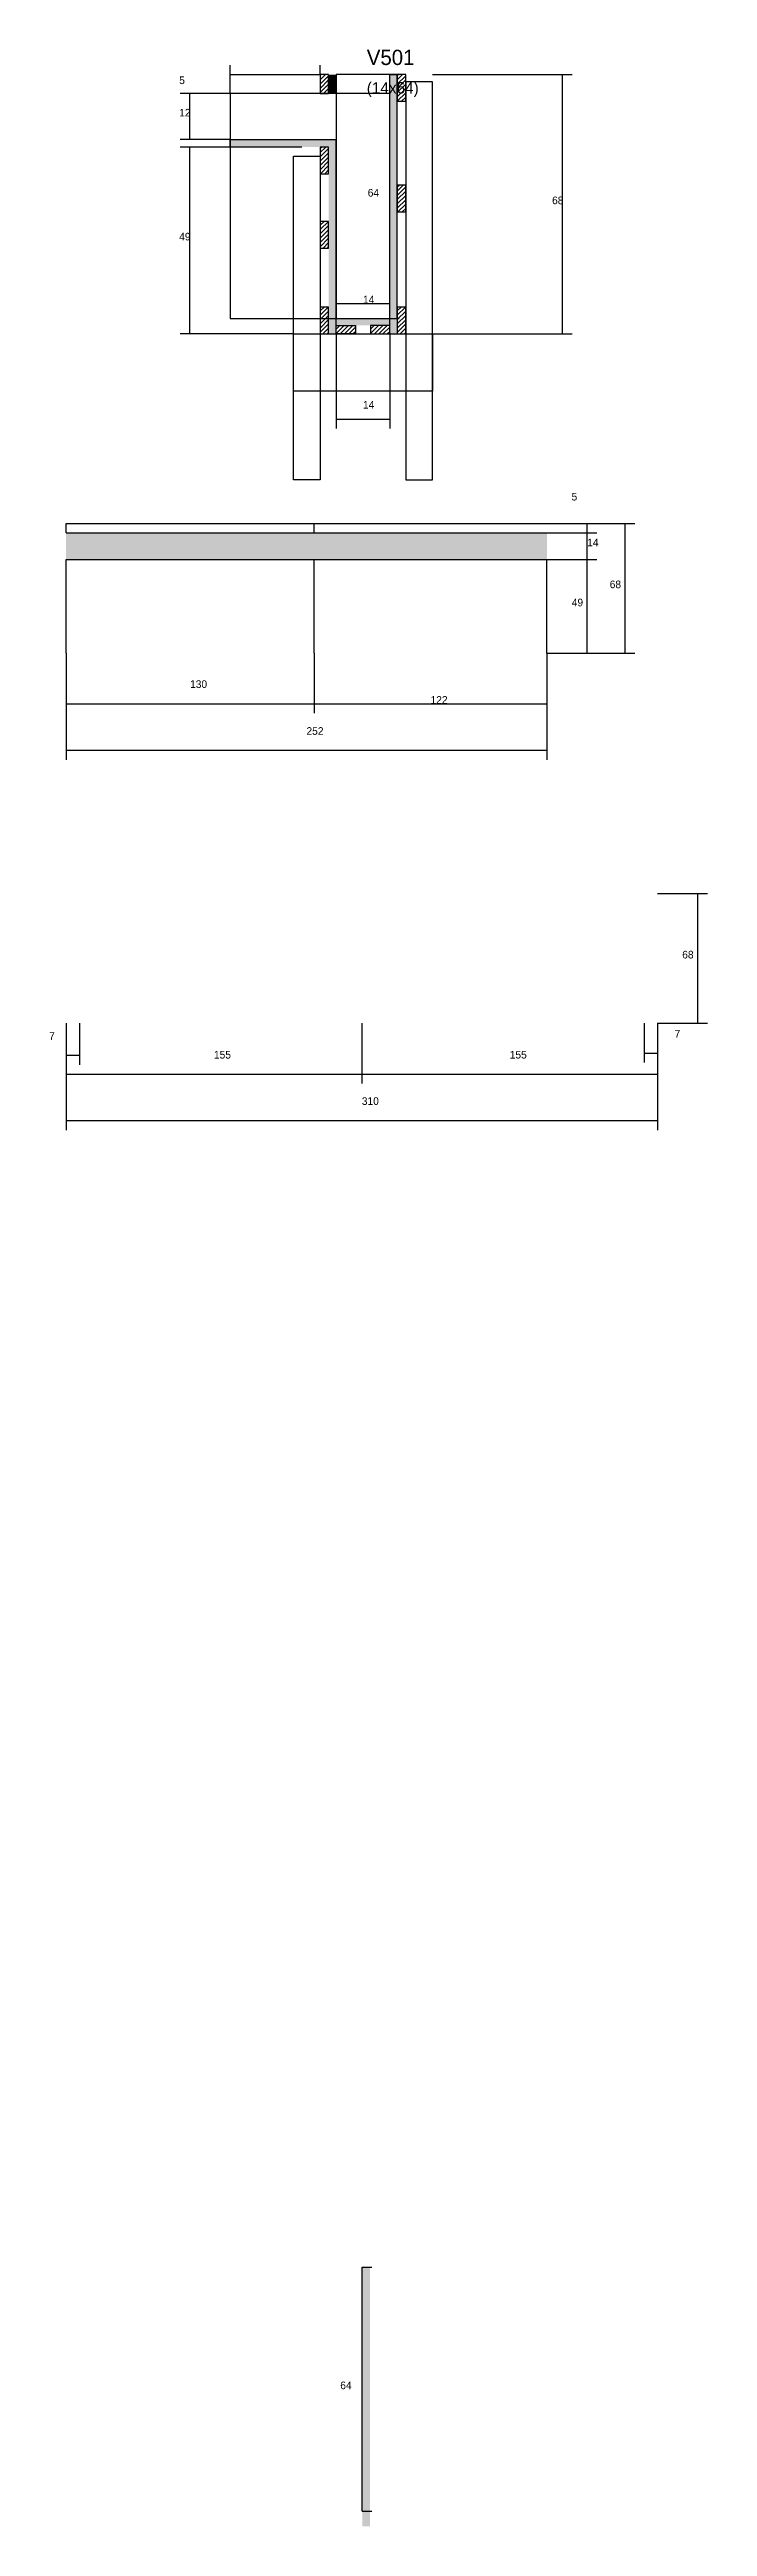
# Model space of a CAD drawing. Header units: metres. Extents: x 230 to 3694, y -1092 to 278.
# Drawn here: x 3349 to 3694, y -1092 to 207 of the extents above; entities that cross this region are included whole.
import ezdxf

# ---------------------------------------------------------------- set-up
doc = ezdxf.new("R2010")
doc.units = ezdxf.units.M
for name, color, linetype in [('CONCRETO', 8, 'Continuous'), ('COTA', 2, 'Continuous'), ('Hachura', 8, 'Continuous'), ('Madeira', 52, 'Continuous'), ('Paineis', 7, 'Continuous'), ('SARR_3.5x7', 30, 'Continuous'), ('TextoSecao', 7, 'Continuous')]:
    doc.layers.add(name, color=color, linetype=linetype)

msp = doc.modelspace()

# ---------------------------------------------------------------- texts
at = {"layer": 'COTA'}
for s, p in [('5', (3417.1, 188.5)), ('12', (3417.1, 171.5)), ('64', (3515.9, 129.5)), ('68', (3612.5, 125.5)), ('49', (3417.1, 106.5)), ('14', (3513.4, 73.5)), ('14', (3513.4, 18.3)), ('5', (3622.7, -29.9)), ('14', (3630.9, -53.9)), ('68', (3642.7, -75.9)), ('49', (3622.8, -85.4)), ('130', (3422.8, -128.2)), ('122', (3548.8, -136.5)), ('252', (3483.8, -152.8)), ('68', (3680.7, -270.1)), ('7', (3348.9, -312.8)), ('7', (3676.7, -311.6)), ('155', (3590.3, -322.6)), ('310', (3512.8, -346.9)), ('64', (3501.5, -1020.5))]:
    msp.add_text(s, height=4, dxfattribs=at).set_placement(p)
at = {"layer": 'Paineis'}
msp.add_text('155', height=4, dxfattribs=at).set_placement((3435.3, -322.6))
at = {"layer": 'TextoSecao'}
for s, height, p in [('V501', 8, (3515.4, 198.5)), ('(14x64)', 6, (3515.4, 183.5))]:
    msp.add_text(s, height=height, dxfattribs=at).set_placement(p)

# ---------------------------------------------------------------- hatches: boundary and pattern name
at = {"layer": 'COTA'}
h = msp.add_hatch(dxfattribs=at)
h.set_pattern_fill('AR-CONC', scale=0.03)
h.paths.add_polyline_path([(3357.8, -46.9), (3357.8, -60.9), (3357.8, -60.9), (3609.8, -60.9), (3609.8, -60.9), (3609.8, -46.9), (3609.8, -46.9), (3357.8, -46.9)])
at = {"layer": 'Hachura'}
h = msp.add_hatch(dxfattribs=at)
h.set_pattern_fill('ANSI31', scale=0.5)
h.paths.add_polyline_path([(3495.4, 193.5), (3491, 193.5), (3491, 193.5), (3491, 183.5), (3491, 183.5), (3495.4, 183.5), (3495.4, 183.5), (3495.4, 193.5)])
h = msp.add_hatch(color=8, dxfattribs=at)
h.dxf.hatch_style = 1
h.paths.add_polyline_path([(3495.4, 183.5), (3499.4, 183.5), (3499.4, 183.5), (3499.4, 193.5), (3499.4, 193.5), (3495.4, 193.5), (3495.4, 193.5), (3495.4, 183.5)])
h = msp.add_hatch(color=8, dxfattribs=at)
h.dxf.hatch_style = 1
h.paths.add_polyline_path([(3531.4, 193.5), (3527.4, 193.5), (3527.4, 193.5), (3527.4, 57.5), (3527.4, 57.5), (3531.4, 57.5), (3531.4, 57.5), (3531.4, 193.5)])
h = msp.add_hatch(dxfattribs=at)
h.set_pattern_fill('ANSI31', scale=0.5)
h.paths.add_polyline_path([(3535.8, 193.5), (3531.4, 193.5), (3531.4, 193.5), (3531.4, 179.5), (3531.4, 179.5), (3535.8, 179.5), (3535.8, 179.5), (3535.8, 193.5)])
h = msp.add_hatch(color=8, dxfattribs=at)
h.dxf.hatch_style = 1
h.paths.add_polyline_path([(3443.8, 155.5), (3443.8, 159.5), (3443.8, 159.5), (3499.4, 159.5), (3499.4, 159.5), (3499.4, 155.5), (3499.4, 155.5), (3443.8, 155.5)])
h = msp.add_hatch(dxfattribs=at)
h.set_pattern_fill('ANSI31', scale=0.5)
h.paths.add_polyline_path([(3495.4, 155.5), (3491, 155.5), (3491, 155.5), (3491, 141.5), (3491, 141.5), (3495.4, 141.5), (3495.4, 141.5), (3495.4, 155.5)])
h = msp.add_hatch(color=8, dxfattribs=at)
h.dxf.hatch_style = 1
h.paths.add_polyline_path([(3495.4, 155.5), (3499.4, 155.5), (3499.4, 155.5), (3499.4, 57.5), (3499.4, 57.5), (3495.4, 57.5), (3495.4, 57.5), (3495.4, 155.5)])
h = msp.add_hatch(dxfattribs=at)
h.set_pattern_fill('ANSI31', scale=0.5)
h.paths.add_polyline_path([(3535.8, 135.5), (3531.4, 135.5), (3531.4, 135.5), (3531.4, 121.5), (3531.4, 121.5), (3535.8, 121.5), (3535.8, 121.5), (3535.8, 135.5)])
h = msp.add_hatch(dxfattribs=at)
h.set_pattern_fill('ANSI31', scale=0.5)
h.paths.add_polyline_path([(3495.4, 116.5), (3491, 116.5), (3491, 116.5), (3491, 102.5), (3491, 102.5), (3495.4, 102.5), (3495.4, 102.5), (3495.4, 116.5)])
h = msp.add_hatch(dxfattribs=at)
h.set_pattern_fill('ANSI31', scale=0.5)
h.paths.add_polyline_path([(3495.4, 71.5), (3491, 71.5), (3491, 71.5), (3491, 57.5), (3491, 57.5), (3495.4, 57.5), (3495.4, 57.5), (3495.4, 71.5)])
h = msp.add_hatch(color=8, dxfattribs=at)
h.dxf.hatch_style = 1
h.paths.add_polyline_path([(3499.4, 61.9), (3499.4, 65.5), (3499.4, 65.5), (3527.4, 65.5), (3527.4, 65.5), (3527.4, 61.9), (3527.4, 61.9), (3499.4, 61.9)])
h = msp.add_hatch(dxfattribs=at)
h.set_pattern_fill('ANSI31', scale=0.5)
h.paths.add_polyline_path([(3535.8, 71.5), (3531.4, 71.5), (3531.4, 71.5), (3531.4, 57.5), (3531.4, 57.5), (3535.8, 57.5), (3535.8, 57.5), (3535.8, 71.5)])
h = msp.add_hatch(dxfattribs=at)
h.set_pattern_fill('ANSI31', scale=0.5)
h.paths.add_polyline_path([(3499.4, 57.5), (3499.4, 61.9), (3499.4, 61.9), (3509.4, 61.9), (3509.4, 61.9), (3509.4, 57.5), (3509.4, 57.5), (3499.4, 57.5)])
h = msp.add_hatch(dxfattribs=at)
h.set_pattern_fill('ANSI31', scale=0.5)
h.paths.add_polyline_path([(3527.4, 57.5), (3527.4, 61.9), (3527.4, 61.9), (3517.4, 61.9), (3517.4, 61.9), (3517.4, 57.5), (3517.4, 57.5), (3527.4, 57.5)])
h = msp.add_hatch(color=8, dxfattribs=at)
h.dxf.hatch_style = 1
h.paths.add_polyline_path([(3517, -956.5), (3513, -956.5), (3513, -956.5), (3513, -1092.5), (3513, -1092.5), (3517, -1092.5), (3517, -1092.5), (3517, -956.5)])

# ---------------------------------------------------------------- linework, layer by layer
at = {"layer": 'CONCRETO'}
for points in [[(3443.8, 65.5), (3527.4, 65.5), (3527.4, 183.5), (3443.8, 183.5)], [(3499.4, 65.5), (3531.4, 65.5), (3531.4, 193.5), (3499.4, 193.5)]]:
    msp.add_lwpolyline(points, close=True, dxfattribs=at)
at = {"layer": 'COTA'}
for p, q in [((3443.8, 183.5), (3443.8, 198.5)), ((3491, 193.5), (3491, 198.5)), ((3443.8, 183.5), (3417.6, 183.5)), ((3422.6, 159.5), (3422.6, 183.5)), ((3443.8, 193.5), (3491, 193.5)), ((3527.4, 65.5), (3527.4, 193.5)), ((3527.4, 193.5), (3532.4, 193.5)), ((3549.8, 193.5), (3623, 193.5)), ((3618, 57.5), (3618, 193.5)), ((3443.8, 159.5), (3417.6, 159.5)), ((3481.4, 155.5), (3417.6, 155.5)), ((3422.6, 57.5), (3422.6, 155.5)), ((3499.4, 57.5), (3499.4, 78.5)), ((3527.4, 57.5), (3527.4, 78.5)), ((3499.4, 73.5), (3527.4, 73.5)), ((3527.4, 65.5), (3532.4, 65.5)), ((3477, 57.5), (3417.6, 57.5)), ((3499.4, 57.5), (3499.4, 7.8)), ((3527.4, 57.5), (3527.4, 7.8)), ((3549.8, 57.5), (3623, 57.5)), ((3499.4, 12.8), (3527.4, 12.8)), ((3609.8, -41.9), (3655.8, -41.9)), ((3609.8, -41.9), (3635.9, -41.9)), ((3609.8, -46.9), (3635.9, -46.9)), ((3609.8, -46.9), (3635.9, -46.9)), ((3630.9, -46.9), (3630.9, -41.9)), ((3630.9, -60.9), (3630.9, -46.9)), ((3650.8, -109.9), (3650.8, -41.9)), ((3609.8, -60.9), (3635.9, -60.9)), ((3609.8, -60.9), (3635.9, -60.9)), ((3630.9, -109.9), (3630.9, -60.9)), ((3357.8, -109.9), (3357.8, -141.5)), ((3357.8, -109.9), (3357.8, -165.9)), ((3487.8, -109.9), (3487.8, -141.5)), ((3487.8, -109.9), (3487.8, -141.5)), ((3609.8, -109.9), (3609.8, -141.5)), ((3609.8, -109.9), (3609.8, -165.9)), ((3609.8, -109.9), (3635.9, -109.9)), ((3609.8, -109.9), (3655.8, -109.9)), ((3357.8, -136.5), (3487.8, -136.5)), ((3487.8, -136.5), (3609.8, -136.5)), ((3357.8, -160.9), (3609.8, -160.9)), ((3667.8, -236.1), (3693.9, -236.1)), ((3688.9, -304.1), (3688.9, -236.1)), ((3357.8, -304.1), (3357.8, -360.1)), ((3357.8, -304.1), (3357.8, -325.9)), ((3364.8, -304.1), (3364.8, -325.9)), ((3512.8, -304.1), (3512.8, -335.7)), ((3660.8, -304.1), (3660.8, -324.7)), ((3667.8, -304.1), (3667.8, -335.7)), ((3667.8, -304.1), (3667.8, -360.1)), ((3667.8, -304.1), (3693.9, -304.1)), ((3667.8, -304.1), (3667.8, -324.7)), ((3357.8, -320.9), (3364.8, -320.9)), ((3660.8, -319.7), (3667.8, -319.7)), ((3512.8, -330.7), (3667.8, -330.7)), ((3357.8, -355.1), (3667.8, -355.1)), ((3513, -1084.5), (3513, -956.5)), ((3513, -956.5), (3518, -956.5)), ((3513, -1084.5), (3518, -1084.5))]:
    msp.add_line(p, q, dxfattribs=at)
at = {"layer": 'Madeira'}
for points in [[(3495.4, 193.5), (3491, 193.5), (3491, 183.5), (3495.4, 183.5)], [(3535.8, 193.5), (3531.4, 193.5), (3531.4, 179.5), (3535.8, 179.5)], [(3495.4, 155.5), (3491, 155.5), (3491, 141.5), (3495.4, 141.5)], [(3535.8, 135.5), (3531.4, 135.5), (3531.4, 121.5), (3535.8, 121.5)], [(3495.4, 116.5), (3491, 116.5), (3491, 102.5), (3495.4, 102.5)], [(3495.4, 71.5), (3491, 71.5), (3491, 57.5), (3495.4, 57.5)], [(3535.8, 71.5), (3531.4, 71.5), (3531.4, 57.5), (3535.8, 57.5)], [(3499.4, 57.5), (3499.4, 61.9), (3509.4, 61.9), (3509.4, 57.5)], [(3527.4, 57.5), (3527.4, 61.9), (3517.4, 61.9), (3517.4, 57.5)]]:
    msp.add_lwpolyline(points, close=True, dxfattribs=at)
at = {"layer": 'Paineis'}
for p, q in [((3527.4, 57.5), (3527.4, 193.5)), ((3443.8, 159.5), (3499.4, 159.5)), ((3443.8, 155.5), (3443.8, 159.5)), ((3499.4, 155.5), (3499.4, 159.5)), ((3499.4, 57.5), (3499.4, 155.5)), ((3499.4, 65.5), (3527.4, 65.5)), ((3499.4, 61.9), (3499.4, 65.5)), ((3527.4, 61.9), (3527.4, 65.5)), ((3357.8, -41.9), (3609.8, -41.9)), ((3357.8, -46.9), (3357.8, -41.9)), ((3357.8, -46.9), (3609.8, -46.9)), ((3487.8, -46.9), (3487.8, -41.9)), ((3357.8, -60.9), (3609.8, -60.9)), ((3357.8, -109.9), (3357.8, -60.9)), ((3487.8, -109.9), (3487.8, -60.9)), ((3609.8, -109.9), (3609.8, -60.9)), ((3357.8, -304.1), (3357.8, -335.7)), ((3512.8, -304.1), (3512.8, -335.7)), ((3357.8, -330.7), (3512.8, -330.7))]:
    msp.add_line(p, q, dxfattribs=at)
at = {"layer": 'SARR_3.5x7'}
for points in [[(3549.8, 189.6), (3535.8, 189.6), (3535.8, -19), (3549.8, -19)], [(3477, 150.7), (3491, 150.7), (3491, -19), (3477, -19)], [(3477, 57.5), (3549.8, 57.5), (3549.8, 27.4), (3477, 27.4)]]:
    msp.add_lwpolyline(points, close=True, dxfattribs=at)

msp.set_redraw_order([(e.dxf.handle, doc.entitydb.next_handle()) for e in msp.query("TEXT MTEXT ATTDEF DIMENSION ARC_DIMENSION")])  # texts and dimensions are drawn at this point

doc.saveas('drawing.dxf')
